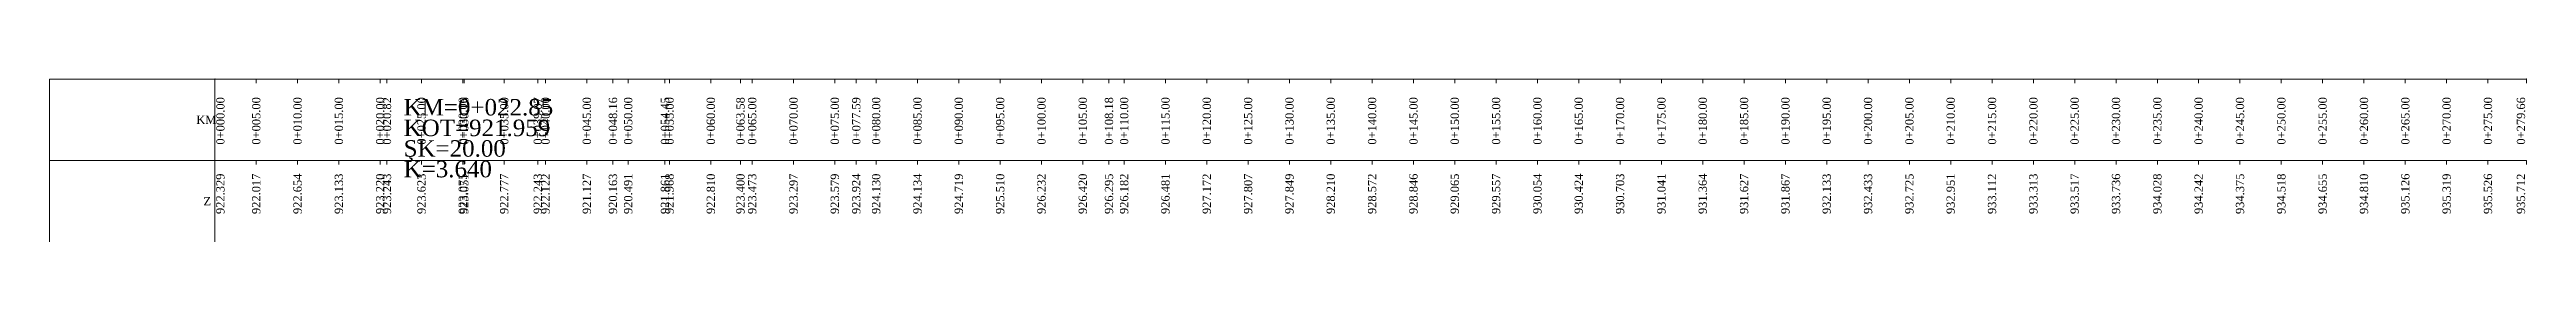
# Model space of a CAD drawing. Header units: metres. Extents: x 478603 to 489313, y 4282657 to 4289463.
# Drawn here: x 484193.4 to 484493.1, y 4286811.2 to 4286831 of the extents above; entities that cross this region are included whole.
import ezdxf

# ---------------------------------------------------------------- set-up
doc = ezdxf.new("R2010")
doc.units = ezdxf.units.M
for name, color, linetype, lineweight in [('PR_ALINMAN', 1, 'Continuous', 0), ('PR_ENK_KM', 18, 'Continuous', 0), ('PR_ENK_Z', 96, 'Continuous', 0), ('PR_OLCEK', 1, 'Continuous', 0), ('PR_PROFIL', 153, 'Continuous', 0)]:
    doc.layers.add(name, color=color, linetype=linetype, lineweight=lineweight)
doc.styles.get("Standard").update_dxf_attribs({"font": 'times.ttf'})

msp = doc.modelspace()

# ---------------------------------------------------------------- texts
at = {"layer": 'PR_ALINMAN'}
for s, p in [('KM=0+022.85', (484236.26, 4286826.57)), ('KOT=921.959', (484236.26, 4286824.07)), ('ŞK=20.00', (484236.26, 4286821.57)), ('K=3.640', (484236.26, 4286819.07))]:
    msp.add_text(s, height=2, dxfattribs=at).set_placement(p)
at = {"layer": 'PR_ENK_KM'}
for s, p in [('  0+000.00', (484214.58, 4286822.28)), ('  0+005.00', (484218.92, 4286822.28)), ('  0+010.00', (484223.92, 4286822.28)), ('  0+015.00', (484228.92, 4286822.28)), ('  0+020.00', (484233.92, 4286822.28)), ('  0+020.82', (484234.74, 4286822.28)), ('  0+025.00', (484238.92, 4286822.28)), ('  0+030.00', (484243.92, 4286822.28)), ('  0+030.16', (484244.08, 4286822.28)), ('  0+035.00', (484248.92, 4286822.28)), ('  0+039.07', (484252.99, 4286822.28)), ('  0+040.00', (484253.92, 4286822.28)), ('  0+045.00', (484258.92, 4286822.28)), ('  0+048.16', (484262.08, 4286822.28)), ('  0+050.00', (484263.92, 4286822.28)), ('  0+054.45', (484268.37, 4286822.28)), ('  0+055.00', (484268.92, 4286822.28)), ('  0+060.00', (484273.92, 4286822.28)), ('  0+063.58', (484277.5, 4286822.28)), ('  0+065.00', (484278.92, 4286822.28)), ('  0+070.00', (484283.92, 4286822.28)), ('  0+075.00', (484288.92, 4286822.28)), ('  0+077.59', (484291.51, 4286822.28)), ('  0+080.00', (484293.92, 4286822.28)), ('  0+085.00', (484298.92, 4286822.28)), ('  0+090.00', (484303.92, 4286822.28)), ('  0+095.00', (484308.92, 4286822.28)), ('  0+100.00', (484313.92, 4286822.28)), ('  0+105.00', (484318.92, 4286822.28)), ('  0+108.18', (484322.09, 4286822.28)), ('  0+110.00', (484323.92, 4286822.28)), ('  0+115.00', (484328.92, 4286822.28)), ('  0+120.00', (484333.92, 4286822.28)), ('  0+125.00', (484338.92, 4286822.28)), ('  0+130.00', (484343.92, 4286822.28)), ('  0+135.00', (484348.92, 4286822.28)), ('  0+140.00', (484353.92, 4286822.28)), ('  0+145.00', (484358.92, 4286822.28)), ('  0+150.00', (484363.92, 4286822.28)), ('  0+155.00', (484368.92, 4286822.28)), ('  0+160.00', (484373.92, 4286822.28)), ('  0+165.00', (484378.92, 4286822.28)), ('  0+170.00', (484383.92, 4286822.28)), ('  0+175.00', (484388.92, 4286822.28)), ('  0+180.00', (484393.92, 4286822.28)), ('  0+185.00', (484398.92, 4286822.28)), ('  0+190.00', (484403.92, 4286822.28)), ('  0+195.00', (484408.92, 4286822.28)), ('  0+200.00', (484413.92, 4286822.28)), ('  0+205.00', (484418.92, 4286822.28)), ('  0+210.00', (484423.92, 4286822.28)), ('  0+215.00', (484428.92, 4286822.28)), ('  0+220.00', (484433.92, 4286822.28)), ('  0+225.00', (484438.92, 4286822.28)), ('  0+230.00', (484443.92, 4286822.28)), ('  0+235.00', (484448.92, 4286822.28)), ('  0+240.00', (484453.92, 4286822.28)), ('  0+245.00', (484458.92, 4286822.28)), ('  0+250.00', (484463.92, 4286822.28)), ('  0+255.00', (484468.92, 4286822.28)), ('  0+260.00', (484473.92, 4286822.28)), ('  0+265.00', (484478.92, 4286822.28)), ('  0+270.00', (484483.92, 4286822.28)), ('  0+275.00', (484488.92, 4286822.28)), ('  0+279.66', (484492.91, 4286822.28))]:
    msp.add_text(s, height=1, rotation=90, dxfattribs=at).set_placement(p)
msp.add_text('KM', height=1, dxfattribs=at).set_placement((484211.17, 4286825.55))
at = {"layer": 'PR_ENK_Z'}
for s, p in [('922.329', (484214.58, 4286814.61)), ('922.017', (484218.92, 4286814.61)), ('922.654', (484223.92, 4286814.61)), ('923.133', (484228.92, 4286814.61)), ('923.220', (484233.92, 4286814.61)), ('923.243', (484234.74, 4286814.61)), ('923.623', (484238.92, 4286814.61)), ('923.075', (484243.92, 4286814.61)), ('923.051', (484244.08, 4286814.61)), ('922.777', (484248.92, 4286814.61)), ('922.243', (484252.99, 4286814.61)), ('922.122', (484253.92, 4286814.61)), ('921.127', (484258.92, 4286814.61)), ('920.163', (484262.08, 4286814.61)), ('920.491', (484263.92, 4286814.61)), ('921.861', (484268.37, 4286814.61)), ('921.968', (484268.92, 4286814.61)), ('922.810', (484273.92, 4286814.61)), ('923.400', (484277.5, 4286814.61)), ('923.473', (484278.92, 4286814.61)), ('923.297', (484283.92, 4286814.61)), ('923.579', (484288.92, 4286814.61)), ('923.924', (484291.51, 4286814.61)), ('924.130', (484293.92, 4286814.61)), ('924.134', (484298.92, 4286814.61)), ('924.719', (484303.92, 4286814.61)), ('925.510', (484308.92, 4286814.61)), ('926.232', (484313.92, 4286814.61)), ('926.420', (484318.92, 4286814.61)), ('926.295', (484322.09, 4286814.61)), ('926.182', (484323.92, 4286814.61)), ('926.481', (484328.92, 4286814.61)), ('927.172', (484333.92, 4286814.61)), ('927.807', (484338.92, 4286814.61)), ('927.849', (484343.92, 4286814.61)), ('928.210', (484348.92, 4286814.61)), ('928.572', (484353.92, 4286814.61)), ('928.846', (484358.92, 4286814.61)), ('929.065', (484363.92, 4286814.61)), ('929.557', (484368.92, 4286814.61)), ('930.054', (484373.92, 4286814.61)), ('930.424', (484378.92, 4286814.61)), ('930.703', (484383.92, 4286814.61)), ('931.041', (484388.92, 4286814.61)), ('931.364', (484393.92, 4286814.61)), ('931.627', (484398.92, 4286814.61)), ('931.867', (484403.92, 4286814.61)), ('932.133', (484408.92, 4286814.61)), ('932.433', (484413.92, 4286814.61)), ('932.725', (484418.92, 4286814.61)), ('932.951', (484423.92, 4286814.61)), ('933.112', (484428.92, 4286814.61)), ('933.313', (484433.92, 4286814.61)), ('933.517', (484438.92, 4286814.61)), ('933.736', (484443.92, 4286814.61)), ('934.028', (484448.92, 4286814.61)), ('934.242', (484453.92, 4286814.61)), ('934.375', (484458.92, 4286814.61)), ('934.518', (484463.92, 4286814.61)), ('934.655', (484468.92, 4286814.61)), ('934.810', (484473.92, 4286814.61)), ('935.126', (484478.92, 4286814.61)), ('935.319', (484483.92, 4286814.61)), ('935.526', (484488.92, 4286814.61)), ('935.712', (484492.91, 4286814.61))]:
    msp.add_text(s, height=1, rotation=90, dxfattribs=at).set_placement(p)
msp.add_text('Z', height=1, dxfattribs=at).set_placement((484212.04, 4286815.67))

# ---------------------------------------------------------------- linework, layer by layer
at = {"layer": 'PR_OLCEK'}
for p in [(484213.42, 4286830.98, 919.9), (484493.08, 4286830.98, 919.9)]:
    msp.add_point(p, dxfattribs=at)
at = {"layer": 'PR_PROFIL'}
for p, q in [((484193.42, 4286830.98), (484493.08, 4286830.98)), ((484193.42, 4286821.11), (484193.42, 4286830.98)), ((484213.42, 4286821.11), (484213.42, 4286830.98)), ((484213.42, 4286830.48), (484213.42, 4286830.98)), ((484218.42, 4286830.48), (484218.42, 4286830.98)), ((484223.42, 4286830.48), (484223.42, 4286830.98)), ((484228.42, 4286830.48), (484228.42, 4286830.98)), ((484233.42, 4286830.48), (484233.42, 4286830.98)), ((484234.24, 4286830.48), (484234.24, 4286830.98)), ((484238.42, 4286830.48), (484238.42, 4286830.98)), ((484243.42, 4286830.48), (484243.42, 4286830.98)), ((484243.58, 4286830.48), (484243.58, 4286830.98)), ((484248.42, 4286830.48), (484248.42, 4286830.98)), ((484252.49, 4286830.48), (484252.49, 4286830.98)), ((484253.42, 4286830.48), (484253.42, 4286830.98)), ((484258.42, 4286830.48), (484258.42, 4286830.98)), ((484261.58, 4286830.48), (484261.58, 4286830.98)), ((484263.42, 4286830.48), (484263.42, 4286830.98)), ((484267.87, 4286830.48), (484267.87, 4286830.98)), ((484268.42, 4286830.48), (484268.42, 4286830.98)), ((484273.42, 4286830.48), (484273.42, 4286830.98)), ((484277, 4286830.48), (484277, 4286830.98)), ((484278.42, 4286830.48), (484278.42, 4286830.98)), ((484283.42, 4286830.48), (484283.42, 4286830.98)), ((484288.42, 4286830.48), (484288.42, 4286830.98)), ((484291.01, 4286830.48), (484291.01, 4286830.98)), ((484293.42, 4286830.48), (484293.42, 4286830.98)), ((484298.42, 4286830.48), (484298.42, 4286830.98)), ((484303.42, 4286830.48), (484303.42, 4286830.98)), ((484308.42, 4286830.48), (484308.42, 4286830.98)), ((484313.42, 4286830.48), (484313.42, 4286830.98)), ((484318.42, 4286830.48), (484318.42, 4286830.98)), ((484321.59, 4286830.48), (484321.59, 4286830.98)), ((484323.42, 4286830.48), (484323.42, 4286830.98)), ((484328.42, 4286830.48), (484328.42, 4286830.98)), ((484333.42, 4286830.48), (484333.42, 4286830.98)), ((484338.42, 4286830.48), (484338.42, 4286830.98)), ((484343.42, 4286830.48), (484343.42, 4286830.98)), ((484348.42, 4286830.48), (484348.42, 4286830.98)), ((484353.42, 4286830.48), (484353.42, 4286830.98)), ((484358.42, 4286830.48), (484358.42, 4286830.98)), ((484363.42, 4286830.48), (484363.42, 4286830.98)), ((484368.42, 4286830.48), (484368.42, 4286830.98)), ((484373.42, 4286830.48), (484373.42, 4286830.98)), ((484378.42, 4286830.48), (484378.42, 4286830.98)), ((484383.42, 4286830.48), (484383.42, 4286830.98)), ((484388.42, 4286830.48), (484388.42, 4286830.98)), ((484393.42, 4286830.48), (484393.42, 4286830.98)), ((484398.42, 4286830.48), (484398.42, 4286830.98)), ((484403.42, 4286830.48), (484403.42, 4286830.98)), ((484408.42, 4286830.48), (484408.42, 4286830.98)), ((484413.42, 4286830.48), (484413.42, 4286830.98)), ((484418.42, 4286830.48), (484418.42, 4286830.98)), ((484423.42, 4286830.48), (484423.42, 4286830.98)), ((484428.42, 4286830.48), (484428.42, 4286830.98)), ((484433.42, 4286830.48), (484433.42, 4286830.98)), ((484438.42, 4286830.48), (484438.42, 4286830.98)), ((484443.42, 4286830.48), (484443.42, 4286830.98)), ((484448.42, 4286830.48), (484448.42, 4286830.98)), ((484453.42, 4286830.48), (484453.42, 4286830.98)), ((484458.42, 4286830.48), (484458.42, 4286830.98)), ((484463.42, 4286830.48), (484463.42, 4286830.98)), ((484468.42, 4286830.48), (484468.42, 4286830.98)), ((484473.42, 4286830.48), (484473.42, 4286830.98)), ((484478.42, 4286830.48), (484478.42, 4286830.98)), ((484483.42, 4286830.48), (484483.42, 4286830.98)), ((484488.42, 4286830.48), (484488.42, 4286830.98)), ((484493.08, 4286830.48), (484493.08, 4286830.98)), ((484193.42, 4286821.11), (484493.08, 4286821.11)), ((484193.42, 4286811.23), (484193.42, 4286821.11)), ((484213.42, 4286811.23), (484213.42, 4286821.11)), ((484213.42, 4286820.61), (484213.42, 4286821.11)), ((484218.42, 4286820.61), (484218.42, 4286821.11)), ((484223.42, 4286820.61), (484223.42, 4286821.11)), ((484228.42, 4286820.61), (484228.42, 4286821.11)), ((484233.42, 4286820.61), (484233.42, 4286821.11)), ((484234.24, 4286820.61), (484234.24, 4286821.11)), ((484238.42, 4286820.61), (484238.42, 4286821.11)), ((484243.42, 4286820.61), (484243.42, 4286821.11)), ((484243.58, 4286820.61), (484243.58, 4286821.11)), ((484248.42, 4286820.61), (484248.42, 4286821.11)), ((484252.49, 4286820.61), (484252.49, 4286821.11)), ((484253.42, 4286820.61), (484253.42, 4286821.11)), ((484258.42, 4286820.61), (484258.42, 4286821.11)), ((484261.58, 4286820.61), (484261.58, 4286821.11)), ((484263.42, 4286820.61), (484263.42, 4286821.11)), ((484267.87, 4286820.61), (484267.87, 4286821.11)), ((484268.42, 4286820.61), (484268.42, 4286821.11)), ((484273.42, 4286820.61), (484273.42, 4286821.11)), ((484277, 4286820.61), (484277, 4286821.11)), ((484278.42, 4286820.61), (484278.42, 4286821.11)), ((484283.42, 4286820.61), (484283.42, 4286821.11)), ((484288.42, 4286820.61), (484288.42, 4286821.11)), ((484291.01, 4286820.61), (484291.01, 4286821.11)), ((484293.42, 4286820.61), (484293.42, 4286821.11)), ((484298.42, 4286820.61), (484298.42, 4286821.11)), ((484303.42, 4286820.61), (484303.42, 4286821.11)), ((484308.42, 4286820.61), (484308.42, 4286821.11)), ((484313.42, 4286820.61), (484313.42, 4286821.11)), ((484318.42, 4286820.61), (484318.42, 4286821.11)), ((484321.59, 4286820.61), (484321.59, 4286821.11)), ((484323.42, 4286820.61), (484323.42, 4286821.11)), ((484328.42, 4286820.61), (484328.42, 4286821.11)), ((484333.42, 4286820.61), (484333.42, 4286821.11)), ((484338.42, 4286820.61), (484338.42, 4286821.11)), ((484343.42, 4286820.61), (484343.42, 4286821.11)), ((484348.42, 4286820.61), (484348.42, 4286821.11)), ((484353.42, 4286820.61), (484353.42, 4286821.11)), ((484358.42, 4286820.61), (484358.42, 4286821.11)), ((484363.42, 4286820.61), (484363.42, 4286821.11)), ((484368.42, 4286820.61), (484368.42, 4286821.11)), ((484373.42, 4286820.61), (484373.42, 4286821.11)), ((484378.42, 4286820.61), (484378.42, 4286821.11)), ((484383.42, 4286820.61), (484383.42, 4286821.11)), ((484388.42, 4286820.61), (484388.42, 4286821.11)), ((484393.42, 4286820.61), (484393.42, 4286821.11)), ((484398.42, 4286820.61), (484398.42, 4286821.11)), ((484403.42, 4286820.61), (484403.42, 4286821.11)), ((484408.42, 4286820.61), (484408.42, 4286821.11)), ((484413.42, 4286820.61), (484413.42, 4286821.11)), ((484418.42, 4286820.61), (484418.42, 4286821.11)), ((484423.42, 4286820.61), (484423.42, 4286821.11)), ((484428.42, 4286820.61), (484428.42, 4286821.11)), ((484433.42, 4286820.61), (484433.42, 4286821.11)), ((484438.42, 4286820.61), (484438.42, 4286821.11)), ((484443.42, 4286820.61), (484443.42, 4286821.11)), ((484448.42, 4286820.61), (484448.42, 4286821.11)), ((484453.42, 4286820.61), (484453.42, 4286821.11)), ((484458.42, 4286820.61), (484458.42, 4286821.11)), ((484463.42, 4286820.61), (484463.42, 4286821.11)), ((484468.42, 4286820.61), (484468.42, 4286821.11)), ((484473.42, 4286820.61), (484473.42, 4286821.11)), ((484478.42, 4286820.61), (484478.42, 4286821.11)), ((484483.42, 4286820.61), (484483.42, 4286821.11)), ((484488.42, 4286820.61), (484488.42, 4286821.11)), ((484493.08, 4286820.61), (484493.08, 4286821.11))]:
    msp.add_line(p, q, dxfattribs=at)

msp.set_redraw_order([(e.dxf.handle, doc.entitydb.next_handle()) for e in msp.query("TEXT MTEXT ATTDEF DIMENSION ARC_DIMENSION")])  # texts and dimensions are drawn at this point

doc.saveas('drawing.dxf')
